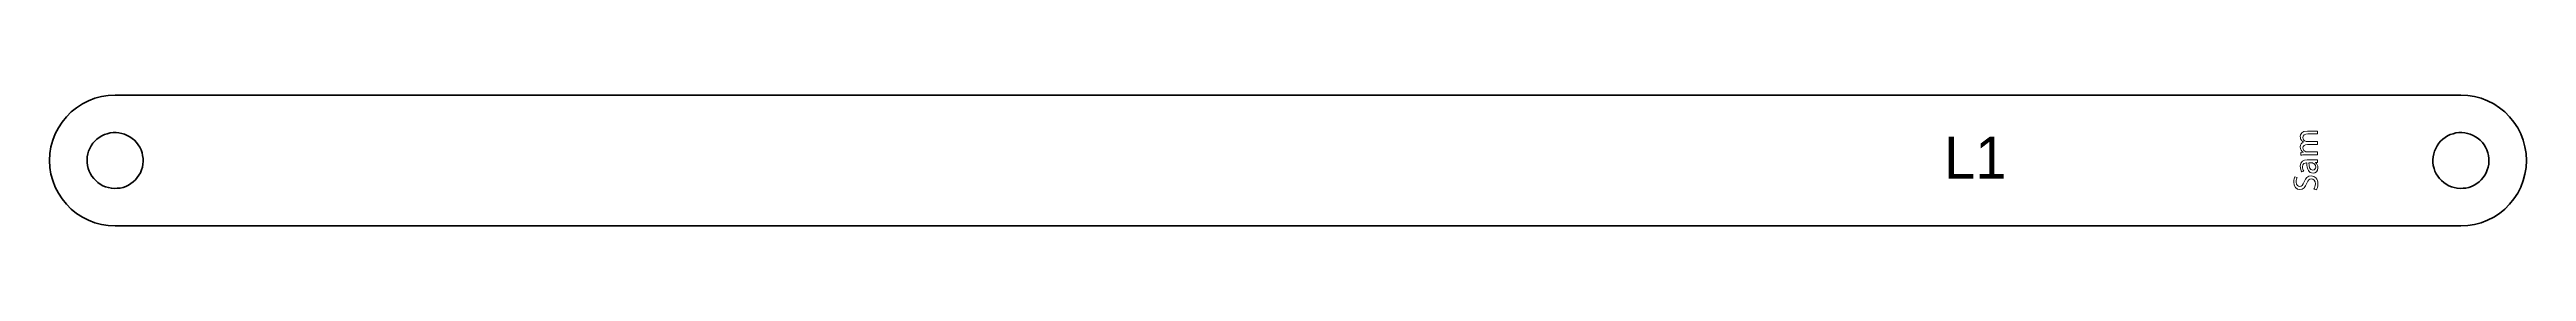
# Model space of a CAD drawing. Header units: millimetres. Extents: x 4 to 295, y -240 to -4.
# Drawn here: x 4.3 to 181, y -108.3 to -99 of the extents above; entities that cross this region are included whole.
import ezdxf

# ---------------------------------------------------------------- set-up
doc = ezdxf.new("R2010")
doc.units = ezdxf.units.MM
doc.header["$MEASUREMENT"] = 0
doc.layers.add('Layer 1', color=7, linetype='Continuous', lineweight=0)

# ---------------------------------------------------------------- blocks, each defined once
blk = doc.blocks.new('Block_5')
at = {"layer": 'Layer 1', "color": 240, "lineweight": 0, "true_color": 0xff1c24}
for points, knots in [([(165.17, -103.23), (165.05, -103.23), (164.95, -103.24), (164.85, -103.24), (164.85, -103.24), (164.85, -103.05), (164.85, -103.05), (164.85, -103.05), (165.04, -103.04), (165.04, -103.04), (165.04, -103.04), (165.04, -103.04), (165.04, -103.04), (164.93, -102.97), (164.82, -102.86), (164.82, -102.66), (164.82, -102.49), (164.92, -102.37), (165.06, -102.32), (165.06, -102.32), (165.06, -102.31), (165.06, -102.31), (165, -102.28), (164.94, -102.23), (164.91, -102.18), (164.85, -102.11), (164.82, -102.03), (164.82, -101.91), (164.82, -101.75), (164.93, -101.52), (165.34, -101.52), (165.34, -101.52), (166.05, -101.52), (166.05, -101.52), (166.05, -101.52), (166.05, -101.73), (166.05, -101.73), (166.05, -101.73), (165.37, -101.73), (165.37, -101.73), (165.14, -101.73), (165, -101.82), (165, -101.99), (165, -102.12), (165.09, -102.21), (165.2, -102.25), (165.23, -102.26), (165.27, -102.27), (165.31, -102.27), (165.31, -102.27), (166.05, -102.27), (166.05, -102.27), (166.05, -102.27), (166.05, -102.48), (166.05, -102.48), (166.05, -102.48), (165.33, -102.48), (165.33, -102.48), (165.14, -102.48), (165, -102.57), (165, -102.73), (165, -102.87), (165.11, -102.97), (165.22, -103), (165.25, -103.02), (165.29, -103.02), (165.33, -103.02), (165.33, -103.02), (166.05, -103.02), (166.05, -103.02), (166.05, -103.02), (166.05, -103.23), (166.05, -103.23), (166.05, -103.23), (165.17, -103.23), (165.17, -103.23)], [0, 0, 0, 0, 1, 1, 1, 2, 2, 2, 3, 3, 3, 4, 4, 4, 5, 5, 5, 6, 6, 6, 7, 7, 7, 8, 8, 8, 9, 9, 9, 10, 10, 10, 11, 11, 11, 12, 12, 12, 13, 13, 13, 14, 14, 14, 15, 15, 15, 16, 16, 16, 17, 17, 17, 18, 18, 18, 19, 19, 19, 20, 20, 20, 21, 21, 21, 22, 22, 22, 23, 23, 23, 24, 24, 24, 25, 25, 25, 25]), ([(166.05, -103.77), (166.05, -103.77), (165.9, -103.78), (165.9, -103.78), (165.9, -103.78), (165.9, -103.79), (165.9, -103.79), (165.99, -103.86), (166.08, -103.99), (166.08, -104.16), (166.08, -104.4), (165.91, -104.53), (165.73, -104.53), (165.44, -104.53), (165.28, -104.27), (165.29, -103.8), (165.29, -103.8), (165.26, -103.8), (165.26, -103.8), (165.16, -103.8), (164.98, -103.83), (164.98, -104.08), (164.98, -104.19), (165.02, -104.3), (165.07, -104.39), (165.07, -104.39), (164.93, -104.44), (164.93, -104.44), (164.86, -104.34), (164.82, -104.2), (164.82, -104.04), (164.82, -103.68), (165.07, -103.59), (165.31, -103.59), (165.31, -103.59), (165.76, -103.59), (165.76, -103.59), (165.87, -103.59), (165.97, -103.58), (166.05, -103.57), (166.05, -103.57), (166.05, -103.77), (166.05, -103.77)], [0, 0, 0, 0, 1, 1, 1, 2, 2, 2, 3, 3, 3, 4, 4, 4, 5, 5, 5, 6, 6, 6, 7, 7, 7, 8, 8, 8, 9, 9, 9, 10, 10, 10, 11, 11, 11, 12, 12, 12, 13, 13, 13, 14, 14, 14, 14]), ([(165.44, -103.8), (165.43, -104.04), (165.48, -104.31), (165.71, -104.31), (165.85, -104.31), (165.92, -104.21), (165.92, -104.1), (165.92, -103.94), (165.82, -103.85), (165.72, -103.81), (165.69, -103.8), (165.67, -103.8), (165.65, -103.8), (165.65, -103.8), (165.44, -103.8), (165.44, -103.8)], [0, 0, 0, 0, 1, 1, 1, 2, 2, 2, 3, 3, 3, 4, 4, 4, 5, 5, 5, 5]), ([(165.79, -105.69), (165.85, -105.59), (165.9, -105.45), (165.9, -105.3), (165.9, -105.08), (165.78, -104.95), (165.61, -104.95), (165.46, -104.95), (165.37, -105.04), (165.28, -105.26), (165.18, -105.54), (165.04, -105.71), (164.8, -105.71), (164.54, -105.71), (164.35, -105.49), (164.35, -105.16), (164.35, -104.99), (164.39, -104.87), (164.43, -104.79), (164.43, -104.79), (164.61, -104.85), (164.61, -104.85), (164.58, -104.91), (164.53, -105.02), (164.53, -105.17), (164.53, -105.4), (164.67, -105.49), (164.78, -105.49), (164.94, -105.49), (165.01, -105.39), (165.1, -105.15), (165.21, -104.87), (165.35, -104.73), (165.59, -104.73), (165.85, -104.73), (166.08, -104.92), (166.08, -105.31), (166.08, -105.47), (166.03, -105.65), (165.97, -105.74), (165.97, -105.74), (165.79, -105.69), (165.79, -105.69)], [0, 0, 0, 0, 1, 1, 1, 2, 2, 2, 3, 3, 3, 4, 4, 4, 5, 5, 5, 6, 6, 6, 7, 7, 7, 8, 8, 8, 9, 9, 9, 10, 10, 10, 11, 11, 11, 12, 12, 12, 13, 13, 13, 14, 14, 14, 14])]:
    blk.add_open_spline(points, degree=3, knots=knots, dxfattribs=at)

msp = doc.modelspace()

# ---------------------------------------------------------------- linework, layer by layer
at = {"layer": 'Layer 1', "color": 18, "lineweight": 35, "true_color": 0x000000}
for points, knots in [([(8.95, -108.31), (8.95, -108.31), (8.46, -108.28), (8.46, -108.28), (8.46, -108.28), (7.97, -108.2), (7.97, -108.2), (7.97, -108.2), (7.5, -108.08), (7.5, -108.08), (7.5, -108.08), (7.04, -107.9), (7.04, -107.9), (7.04, -107.9), (6.61, -107.68), (6.61, -107.68), (6.61, -107.68), (6.2, -107.41), (6.2, -107.41), (6.2, -107.41), (5.82, -107.1), (5.82, -107.1), (5.82, -107.1), (5.47, -106.76), (5.47, -106.76), (5.47, -106.76), (5.16, -106.38), (5.16, -106.38), (5.16, -106.38), (4.9, -105.97), (4.9, -105.97), (4.9, -105.97), (4.67, -105.53), (4.67, -105.53), (4.67, -105.53), (4.5, -105.07), (4.5, -105.07), (4.5, -105.07), (4.37, -104.6), (4.37, -104.6), (4.37, -104.6), (4.29, -104.12), (4.29, -104.12), (4.29, -104.12), (4.27, -103.63), (4.27, -103.63), (4.27, -103.63), (4.29, -103.14), (4.29, -103.14), (4.29, -103.14), (4.37, -102.66), (4.37, -102.66), (4.37, -102.66), (4.5, -102.18), (4.5, -102.18), (4.5, -102.18), (4.67, -101.73), (4.67, -101.73), (4.67, -101.73), (4.9, -101.29), (4.9, -101.29), (4.9, -101.29), (5.16, -100.88), (5.16, -100.88), (5.16, -100.88), (5.47, -100.5), (5.47, -100.5), (5.47, -100.5), (5.82, -100.15), (5.82, -100.15), (5.82, -100.15), (6.2, -99.85), (6.2, -99.85), (6.2, -99.85), (6.61, -99.58), (6.61, -99.58), (6.61, -99.58), (7.04, -99.36), (7.04, -99.36), (7.04, -99.36), (7.5, -99.18), (7.5, -99.18), (7.5, -99.18), (7.97, -99.06), (7.97, -99.06), (7.97, -99.06), (8.46, -98.98), (8.46, -98.98), (8.46, -98.98), (8.95, -98.95), (8.95, -98.95), (8.95, -98.95), (176.28, -98.95), (176.28, -98.95), (176.28, -98.95), (176.77, -98.98), (176.77, -98.98), (176.77, -98.98), (177.25, -99.06), (177.25, -99.06), (177.25, -99.06), (177.72, -99.18), (177.72, -99.18), (177.72, -99.18), (178.18, -99.36), (178.18, -99.36), (178.18, -99.36), (178.62, -99.58), (178.62, -99.58), (178.62, -99.58), (179.03, -99.85), (179.03, -99.85), (179.03, -99.85), (179.41, -100.15), (179.41, -100.15), (179.41, -100.15), (179.75, -100.5), (179.75, -100.5), (179.75, -100.5), (180.06, -100.88), (180.06, -100.88), (180.06, -100.88), (180.33, -101.29), (180.33, -101.29), (180.33, -101.29), (180.55, -101.73), (180.55, -101.73), (180.55, -101.73), (180.73, -102.18), (180.73, -102.18), (180.73, -102.18), (180.85, -102.66), (180.85, -102.66), (180.85, -102.66), (180.93, -103.14), (180.93, -103.14), (180.93, -103.14), (180.96, -103.63), (180.96, -103.63), (180.96, -103.63), (180.93, -104.12), (180.93, -104.12), (180.93, -104.12), (180.85, -104.6), (180.85, -104.6), (180.85, -104.6), (180.73, -105.07), (180.73, -105.07), (180.73, -105.07), (180.55, -105.53), (180.55, -105.53), (180.55, -105.53), (180.33, -105.97), (180.33, -105.97), (180.33, -105.97), (180.06, -106.38), (180.06, -106.38), (180.06, -106.38), (179.75, -106.76), (179.75, -106.76), (179.75, -106.76), (179.41, -107.1), (179.41, -107.1), (179.41, -107.1), (179.03, -107.41), (179.03, -107.41), (179.03, -107.41), (178.62, -107.68), (178.62, -107.68), (178.62, -107.68), (178.18, -107.9), (178.18, -107.9), (178.18, -107.9), (177.72, -108.08), (177.72, -108.08), (177.72, -108.08), (177.25, -108.2), (177.25, -108.2), (177.25, -108.2), (176.77, -108.28), (176.77, -108.28), (176.77, -108.28), (176.28, -108.31), (176.28, -108.31), (176.28, -108.31), (8.95, -108.31), (8.95, -108.31)], [0, 0, 0, 0, 1, 1, 1, 2, 2, 2, 3, 3, 3, 4, 4, 4, 5, 5, 5, 6, 6, 6, 7, 7, 7, 8, 8, 8, 9, 9, 9, 10, 10, 10, 11, 11, 11, 12, 12, 12, 13, 13, 13, 14, 14, 14, 15, 15, 15, 16, 16, 16, 17, 17, 17, 18, 18, 18, 19, 19, 19, 20, 20, 20, 21, 21, 21, 22, 22, 22, 23, 23, 23, 24, 24, 24, 25, 25, 25, 26, 26, 26, 27, 27, 27, 28, 28, 28, 29, 29, 29, 30, 30, 30, 31, 31, 31, 32, 32, 32, 33, 33, 33, 34, 34, 34, 35, 35, 35, 36, 36, 36, 37, 37, 37, 38, 38, 38, 39, 39, 39, 40, 40, 40, 41, 41, 41, 42, 42, 42, 43, 43, 43, 44, 44, 44, 45, 45, 45, 46, 46, 46, 47, 47, 47, 48, 48, 48, 49, 49, 49, 50, 50, 50, 51, 51, 51, 52, 52, 52, 53, 53, 53, 54, 54, 54, 55, 55, 55, 56, 56, 56, 57, 57, 57, 58, 58, 58, 59, 59, 59, 60, 60, 60, 61, 61, 61, 62, 62, 62, 62]), ([(9.81, -101.83), (9.81, -101.83), (9.62, -101.75), (9.62, -101.75), (9.62, -101.75), (9.42, -101.69), (9.42, -101.69), (9.42, -101.69), (9.21, -101.65), (9.21, -101.65), (9.21, -101.65), (9.01, -101.63), (9.01, -101.63), (9.01, -101.63), (8.8, -101.63), (8.8, -101.63), (8.8, -101.63), (8.59, -101.66), (8.59, -101.66), (8.59, -101.66), (8.38, -101.71), (8.38, -101.71), (8.38, -101.71), (8.19, -101.78), (8.19, -101.78), (8.19, -101.78), (8, -101.87), (8, -101.87), (8, -101.87), (7.82, -101.98), (7.82, -101.98), (7.82, -101.98), (7.65, -102.1), (7.65, -102.1), (7.65, -102.1), (7.5, -102.25), (7.5, -102.25), (7.5, -102.25), (7.36, -102.4), (7.36, -102.4), (7.36, -102.4), (7.24, -102.58), (7.24, -102.58), (7.24, -102.58), (7.14, -102.76), (7.14, -102.76), (7.14, -102.76), (7.06, -102.95), (7.06, -102.95), (7.06, -102.95), (7, -103.15), (7, -103.15), (7, -103.15), (6.96, -103.36), (6.96, -103.36), (6.96, -103.36), (6.95, -103.57), (6.95, -103.57), (6.95, -103.57), (6.95, -103.78), (6.95, -103.78), (6.95, -103.78), (6.98, -103.99), (6.98, -103.99), (6.98, -103.99), (7.02, -104.19), (7.02, -104.19), (7.02, -104.19), (7.09, -104.39), (7.09, -104.39), (7.09, -104.39), (7.18, -104.58), (7.18, -104.58), (7.18, -104.58), (7.29, -104.76), (7.29, -104.76), (7.29, -104.76), (7.42, -104.92), (7.42, -104.92), (7.42, -104.92), (7.56, -105.07), (7.56, -105.07), (7.56, -105.07), (7.72, -105.21), (7.72, -105.21), (7.72, -105.21), (7.89, -105.33), (7.89, -105.33), (7.89, -105.33), (8.08, -105.43), (8.08, -105.43), (8.08, -105.43), (8.27, -105.51), (8.27, -105.51), (8.27, -105.51), (8.47, -105.57), (8.47, -105.57), (8.47, -105.57), (8.68, -105.61), (8.68, -105.61), (8.68, -105.61), (8.88, -105.63), (8.88, -105.63), (8.88, -105.63), (9.09, -105.62), (9.09, -105.62), (9.09, -105.62), (9.3, -105.6), (9.3, -105.6), (9.3, -105.6), (9.51, -105.55), (9.51, -105.55), (9.51, -105.55), (9.7, -105.48), (9.7, -105.48), (9.7, -105.48), (9.89, -105.39), (9.89, -105.39), (9.89, -105.39), (10.07, -105.28), (10.07, -105.28), (10.07, -105.28), (10.24, -105.16), (10.24, -105.16), (10.24, -105.16), (10.39, -105.01), (10.39, -105.01), (10.39, -105.01), (10.53, -104.85), (10.53, -104.85), (10.53, -104.85), (10.65, -104.68), (10.65, -104.68), (10.65, -104.68), (10.75, -104.5), (10.75, -104.5), (10.75, -104.5), (10.83, -104.3), (10.83, -104.3), (10.83, -104.3), (10.89, -104.1), (10.89, -104.1), (10.89, -104.1), (10.93, -103.9), (10.93, -103.9), (10.93, -103.9), (10.95, -103.69), (10.95, -103.69), (10.95, -103.69), (10.94, -103.48), (10.94, -103.48), (10.94, -103.48), (10.91, -103.27), (10.91, -103.27), (10.91, -103.27), (10.87, -103.07), (10.87, -103.07), (10.87, -103.07), (10.8, -102.87), (10.8, -102.87), (10.8, -102.87), (10.71, -102.68), (10.71, -102.68), (10.71, -102.68), (10.6, -102.5), (10.6, -102.5), (10.6, -102.5), (10.47, -102.34), (10.47, -102.34), (10.47, -102.34), (10.33, -102.18), (10.33, -102.18), (10.33, -102.18), (10.17, -102.05), (10.17, -102.05), (10.17, -102.05), (10, -101.93), (10, -101.93), (10, -101.93), (9.81, -101.83), (9.81, -101.83)], [0, 0, 0, 0, 1, 1, 1, 2, 2, 2, 3, 3, 3, 4, 4, 4, 5, 5, 5, 6, 6, 6, 7, 7, 7, 8, 8, 8, 9, 9, 9, 10, 10, 10, 11, 11, 11, 12, 12, 12, 13, 13, 13, 14, 14, 14, 15, 15, 15, 16, 16, 16, 17, 17, 17, 18, 18, 18, 19, 19, 19, 20, 20, 20, 21, 21, 21, 22, 22, 22, 23, 23, 23, 24, 24, 24, 25, 25, 25, 26, 26, 26, 27, 27, 27, 28, 28, 28, 29, 29, 29, 30, 30, 30, 31, 31, 31, 32, 32, 32, 33, 33, 33, 34, 34, 34, 35, 35, 35, 36, 36, 36, 37, 37, 37, 38, 38, 38, 39, 39, 39, 40, 40, 40, 41, 41, 41, 42, 42, 42, 43, 43, 43, 44, 44, 44, 45, 45, 45, 46, 46, 46, 47, 47, 47, 48, 48, 48, 49, 49, 49, 50, 50, 50, 51, 51, 51, 52, 52, 52, 53, 53, 53, 54, 54, 54, 55, 55, 55, 56, 56, 56, 57, 57, 57, 58, 58, 58, 59, 59, 59, 60, 60, 60, 60]), ([(177.15, -101.83), (177.15, -101.83), (176.95, -101.75), (176.95, -101.75), (176.95, -101.75), (176.75, -101.69), (176.75, -101.69), (176.75, -101.69), (176.55, -101.65), (176.55, -101.65), (176.55, -101.65), (176.34, -101.63), (176.34, -101.63), (176.34, -101.63), (176.13, -101.63), (176.13, -101.63), (176.13, -101.63), (175.92, -101.66), (175.92, -101.66), (175.92, -101.66), (175.72, -101.71), (175.72, -101.71), (175.72, -101.71), (175.52, -101.78), (175.52, -101.78), (175.52, -101.78), (175.33, -101.87), (175.33, -101.87), (175.33, -101.87), (175.15, -101.98), (175.15, -101.98), (175.15, -101.98), (174.99, -102.1), (174.99, -102.1), (174.99, -102.1), (174.83, -102.25), (174.83, -102.25), (174.83, -102.25), (174.7, -102.4), (174.7, -102.4), (174.7, -102.4), (174.58, -102.58), (174.58, -102.58), (174.58, -102.58), (174.48, -102.76), (174.48, -102.76), (174.48, -102.76), (174.4, -102.95), (174.4, -102.95), (174.4, -102.95), (174.34, -103.15), (174.34, -103.15), (174.34, -103.15), (174.3, -103.36), (174.3, -103.36), (174.3, -103.36), (174.28, -103.57), (174.28, -103.57), (174.28, -103.57), (174.28, -103.78), (174.28, -103.78), (174.28, -103.78), (174.31, -103.99), (174.31, -103.99), (174.31, -103.99), (174.36, -104.19), (174.36, -104.19), (174.36, -104.19), (174.43, -104.39), (174.43, -104.39), (174.43, -104.39), (174.52, -104.58), (174.52, -104.58), (174.52, -104.58), (174.63, -104.76), (174.63, -104.76), (174.63, -104.76), (174.75, -104.92), (174.75, -104.92), (174.75, -104.92), (174.9, -105.07), (174.9, -105.07), (174.9, -105.07), (175.05, -105.21), (175.05, -105.21), (175.05, -105.21), (175.23, -105.33), (175.23, -105.33), (175.23, -105.33), (175.41, -105.43), (175.41, -105.43), (175.41, -105.43), (175.6, -105.51), (175.6, -105.51), (175.6, -105.51), (175.8, -105.57), (175.8, -105.57), (175.8, -105.57), (176.01, -105.61), (176.01, -105.61), (176.01, -105.61), (176.22, -105.63), (176.22, -105.63), (176.22, -105.63), (176.43, -105.62), (176.43, -105.62), (176.43, -105.62), (176.64, -105.6), (176.64, -105.6), (176.64, -105.6), (176.84, -105.55), (176.84, -105.55), (176.84, -105.55), (177.04, -105.48), (177.04, -105.48), (177.04, -105.48), (177.23, -105.39), (177.23, -105.39), (177.23, -105.39), (177.41, -105.28), (177.41, -105.28), (177.41, -105.28), (177.57, -105.16), (177.57, -105.16), (177.57, -105.16), (177.72, -105.01), (177.72, -105.01), (177.72, -105.01), (177.86, -104.85), (177.86, -104.85), (177.86, -104.85), (177.98, -104.68), (177.98, -104.68), (177.98, -104.68), (178.08, -104.5), (178.08, -104.5), (178.08, -104.5), (178.16, -104.3), (178.16, -104.3), (178.16, -104.3), (178.22, -104.1), (178.22, -104.1), (178.22, -104.1), (178.26, -103.9), (178.26, -103.9), (178.26, -103.9), (178.28, -103.69), (178.28, -103.69), (178.28, -103.69), (178.27, -103.48), (178.27, -103.48), (178.27, -103.48), (178.25, -103.27), (178.25, -103.27), (178.25, -103.27), (178.2, -103.07), (178.2, -103.07), (178.2, -103.07), (178.13, -102.87), (178.13, -102.87), (178.13, -102.87), (178.04, -102.68), (178.04, -102.68), (178.04, -102.68), (177.93, -102.5), (177.93, -102.5), (177.93, -102.5), (177.81, -102.34), (177.81, -102.34), (177.81, -102.34), (177.66, -102.18), (177.66, -102.18), (177.66, -102.18), (177.5, -102.05), (177.5, -102.05), (177.5, -102.05), (177.33, -101.93), (177.33, -101.93), (177.33, -101.93), (177.15, -101.83), (177.15, -101.83)], [0, 0, 0, 0, 1, 1, 1, 2, 2, 2, 3, 3, 3, 4, 4, 4, 5, 5, 5, 6, 6, 6, 7, 7, 7, 8, 8, 8, 9, 9, 9, 10, 10, 10, 11, 11, 11, 12, 12, 12, 13, 13, 13, 14, 14, 14, 15, 15, 15, 16, 16, 16, 17, 17, 17, 18, 18, 18, 19, 19, 19, 20, 20, 20, 21, 21, 21, 22, 22, 22, 23, 23, 23, 24, 24, 24, 25, 25, 25, 26, 26, 26, 27, 27, 27, 28, 28, 28, 29, 29, 29, 30, 30, 30, 31, 31, 31, 32, 32, 32, 33, 33, 33, 34, 34, 34, 35, 35, 35, 36, 36, 36, 37, 37, 37, 38, 38, 38, 39, 39, 39, 40, 40, 40, 41, 41, 41, 42, 42, 42, 43, 43, 43, 44, 44, 44, 45, 45, 45, 46, 46, 46, 47, 47, 47, 48, 48, 48, 49, 49, 49, 50, 50, 50, 51, 51, 51, 52, 52, 52, 53, 53, 53, 54, 54, 54, 55, 55, 55, 56, 56, 56, 57, 57, 57, 58, 58, 58, 59, 59, 59, 60, 60, 60, 60])]:
    msp.add_open_spline(points, degree=3, knots=knots, dxfattribs=at)

# ---------------------------------------------------------------- block references
at = {"layer": 'Layer 1'}
msp.add_blockref('Block_5', (0, 0), dxfattribs=at)

# ---------------------------------------------------------------- texts
at = {"layer": 'Layer 1', "insert": (139.41, -104.92), "char_height": 0.2, "attachment_point": 7}
msp.add_mtext('\\C240;\\c2366701;\\FMyriad Pro|b0|i0|c1;\\H2.997200;\\W1.000000;L1', dxfattribs=at)

doc.saveas('drawing.dxf')
